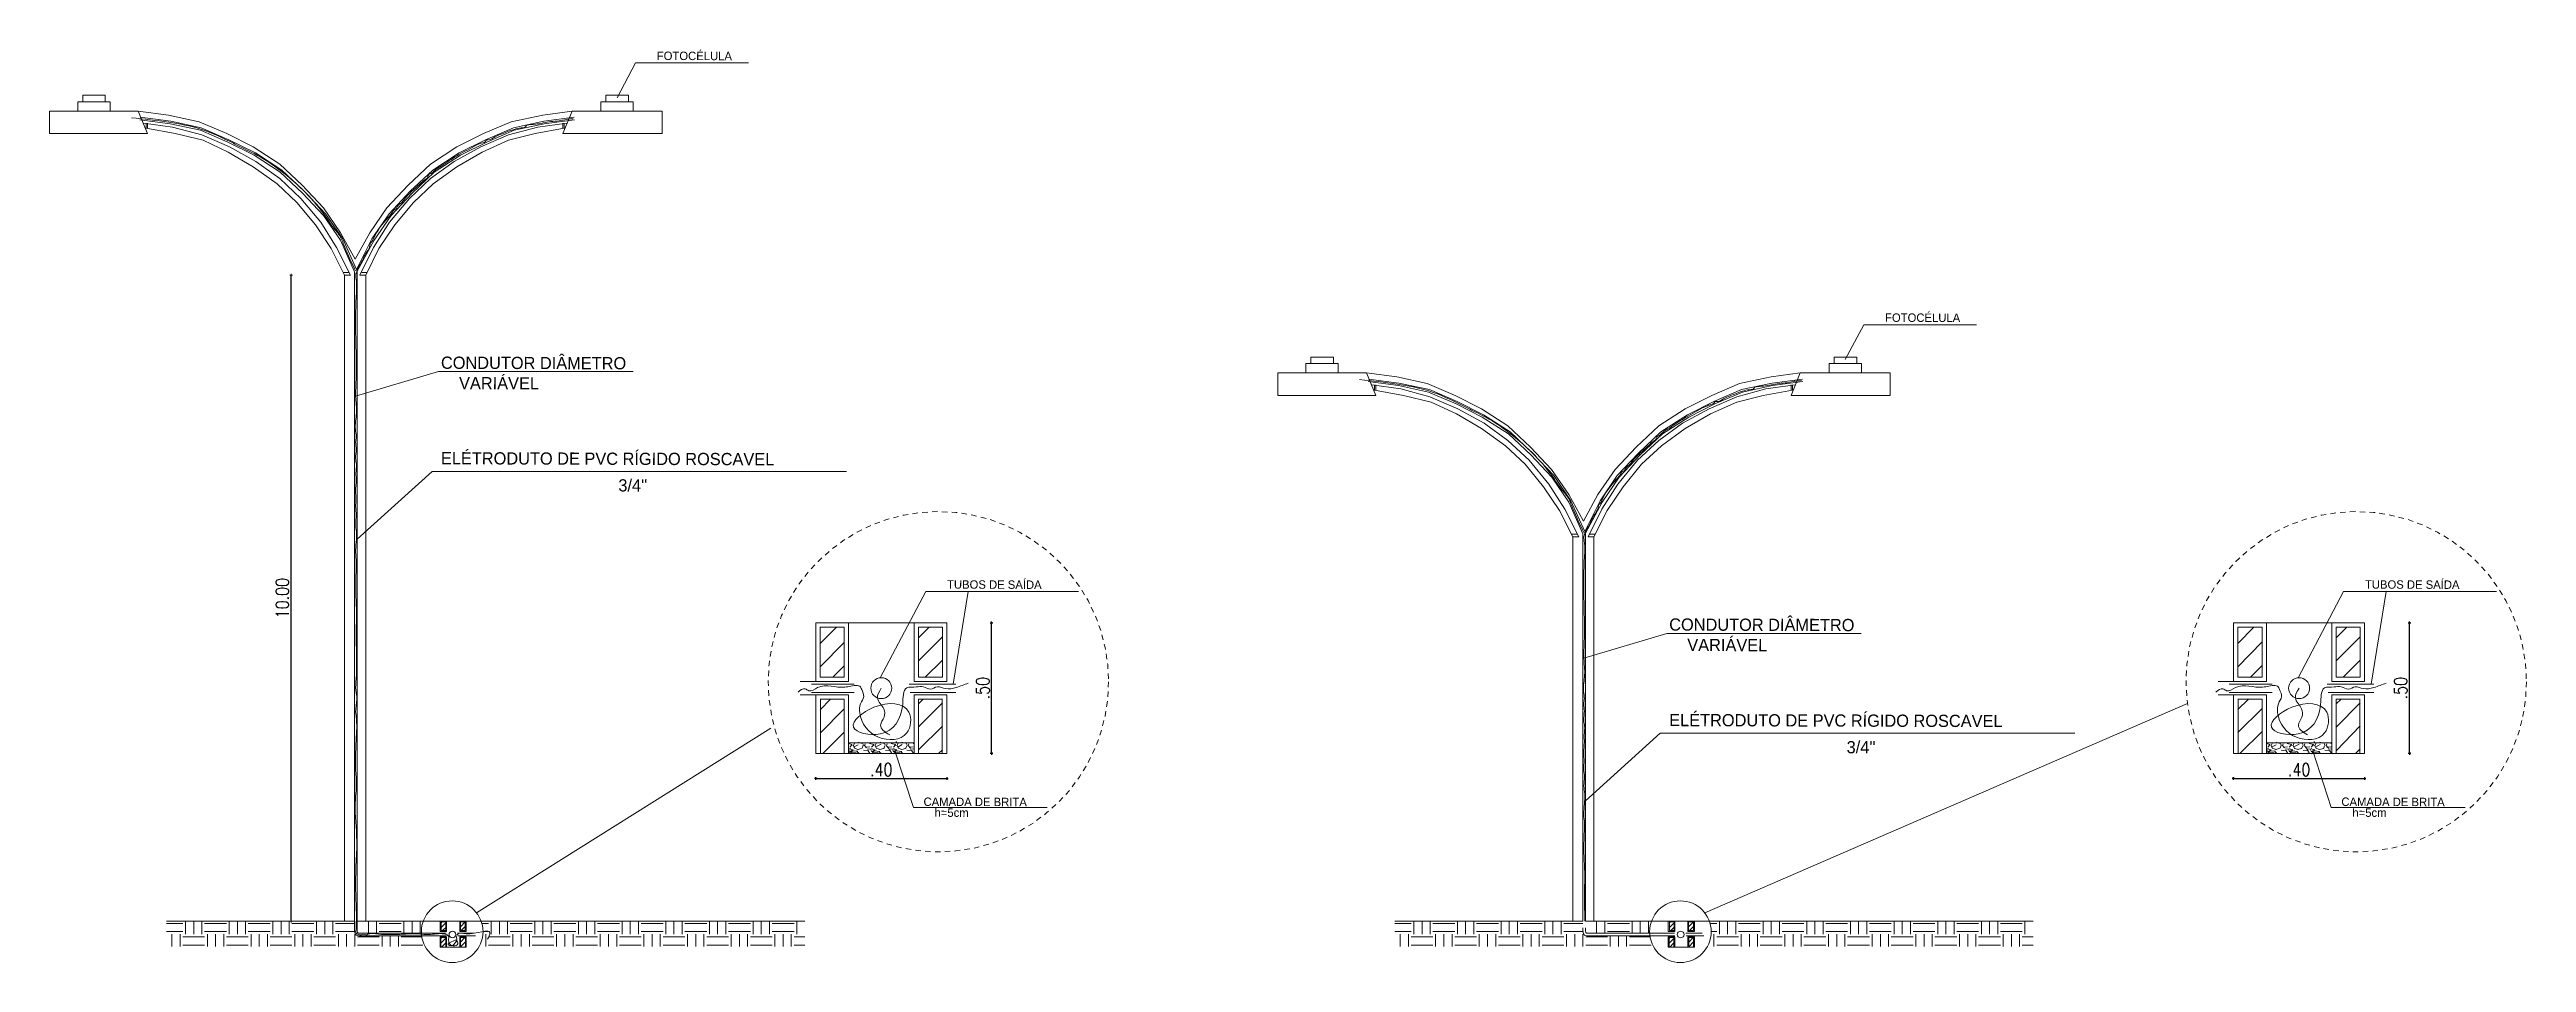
# Model space of a CAD drawing. Header units: millimetres. Extents: x 2181 to 2351, y -493 to -361.
# Drawn here: x 2294.5 to 2351.2, y -407.2 to -386.3 of the extents above; entities that cross this region are included whole.
import ezdxf

# ---------------------------------------------------------------- set-up
doc = ezdxf.new("R2010")
doc.units = ezdxf.units.MM
doc.header["$LTSCALE"] = 0.5
doc.header["$MEASUREMENT"] = 0
doc.header["$PDMODE"] = 34
doc.linetypes.add('HIDDEN', pattern=[0.375, 0.25, -0.125])
doc.layers.get('0').update_dxf_attribs({"linetype": 'CONTINUOUS'})
doc.layers.get('DEFPOINTS').update_dxf_attribs({"linetype": 'CONTINUOUS'})
for name, color, linetype in [('Folha', 7, 'CONTINUOUS'), ('hachuras_sólidas', 254, 'CONTINUOUS'), ('portas_textos', 3, 'CONTINUOUS'), ('TEXTO1', 6, 'CONTINUOUS')]:
    doc.layers.add(name, color=color, linetype=linetype)
doc.layers.add('P', color=250, linetype='CONTINUOUS', lineweight=0)
doc.styles.add('SIMPLEX', font='SIMPLEX', dxfattribs={"width": 0.8})
doc.dimstyles.new('Copy of COTA 50', dxfattribs={"dimtxt": 0.3, "dimasz": 0.02, "dimexe": 0.18, "dimexo": 0.063, "dimgap": 0.05, "dimtad": 1, "dimzin": 4, "dimdsep": 46, "dimtxsty": 'SIMPLEX', "dimblk": 'DIM', "dimcen": 0.09, "dimse1": 1, "dimse2": 1, "dimclrd": 250, "dimclre": 8, "dimclrt": 2, "dimaunit": 1, "dimadec": 4, "dimazin": 0, "dimtfac": 1, "dimtix": 1, "dimtmove": 2, "dimatfit": 3, "dimfxl": 1, "dimtolj": 1, "dimtzin": 0, "dimarcsym": 0})
pattern_1 = [(0, (-581686.9783, -9543558.52475), (0.5, 0.5), [0.5, -0.5]), (0, (-581686.9783, -9543558.33725), (0.5, 0.5), [0.5, -0.5]), (0, (-581686.9783, -9543558.14975), (0.5, 0.5), [0.5, -0.5]), (90, (-581686.9158, -9543558.08725), (-0.5, 0.5), [0.5, -0.5]), (90, (-581686.7283, -9543558.08725), (-0.5, 0.5), [0.5, -0.5]), (90, (-581686.5408, -9543558.08725), (-0.5, 0.5), [0.5, -0.5])]
pattern_2 = [(45, (-581686.978276, -9543558.52475), (-0.053033008589, 0.053033008589), [])]
pattern_3 = [(45, (-2918378.84804, -47728235.3641), (-0.265232144307, 0.265232144307), [])]
pattern_4 = [(45, (-2918419.9292, -47728258.48578), (-0.265232144307, 0.265232144307), [])]
pattern_5 = [(45, (-581686.97347, -9543558.16475), (-0.053033008589, 0.053033008589), [])]
pattern_6 = [(0, (-581658.8434, -9543558.52475), (0.5, 0.5), [0.5, -0.5]), (0, (-581658.8434, -9543558.33725), (0.5, 0.5), [0.5, -0.5]), (0, (-581658.8434, -9543558.14975), (0.5, 0.5), [0.5, -0.5]), (90, (-581658.7809, -9543558.08725), (-0.5, 0.5), [0.5, -0.5]), (90, (-581658.5934, -9543558.08725), (-0.5, 0.5), [0.5, -0.5]), (90, (-581658.4059, -9543558.08725), (-0.5, 0.5), [0.5, -0.5])]
pattern_7 = [(45, (-581658.84342, -9543558.52475), (-0.053033008589, 0.053033008589), [])]
pattern_8 = [(45, (-2918346.36988, -47728235.3641), (-0.265232144307, 0.265232144307), [])]
pattern_9 = [(45, (-2918387.45102, -47728258.48578), (-0.265232144307, 0.265232144307), [])]
pattern_10 = [(45, (-581658.83861, -9543558.16475), (-0.053033008589, 0.053033008589), [])]

msp = doc.modelspace()

# ---------------------------------------------------------------- texts
at = {"layer": 'TEXTO1', "linetype": 'ByBlock', "attachment_point": 1, "rotation": 359.8254}
for s, insert, char_height in [('FOTOCÉLULA', (2308.379, -386.358), 0.1931), ('FOTOCÉLULA', (2336.514, -392.358), 0.1931), ('CONDUTOR DIÂMETRO\\P    VARIÁVEL', (2303.435, -393.348), 0.28), ('ELÉTRODUTO DE PVC RÍGIDO ROSCAVEL', (2303.435, -395.537), 0.28), ("3/4''", (2307.499, -396.159), 0.28), ('TUBOS DE SAÍDA', (2315.028, -398.473), 0.19305), ('TUBOS DE SAÍDA', (2347.507, -398.473), 0.19305), ('CONDUTOR DIÂMETRO\\P    VARIÁVEL', (2331.57, -399.348), 0.28), ('ELÉTRODUTO DE PVC RÍGIDO ROSCAVEL', (2331.57, -401.537), 0.28), ("3/4''", (2335.634, -402.159), 0.28), ('CAMADA DE BRITA', (2314.489, -403.453), 0.19305), ('h=5cm', (2314.741, -403.702), 0.1931), ('CAMADA DE BRITA', (2346.967, -403.453), 0.19305), ('h=5cm', (2347.219, -403.702), 0.1931)]:
    msp.add_mtext(s, dxfattribs=dict(at, insert=insert, char_height=char_height))

# ---------------------------------------------------------------- blocks, each defined once
blk = doc.blocks.new('DIM')
at = {"color": 1}
for p, q in [((-1.5, 0), (1.5, 0)), ((0, 1.5), (0, -1.5))]:
    blk.add_line(p, q, dxfattribs=at)
blk.add_circle((0, 0), 0.4, dxfattribs=at)
blk = doc.blocks.new('*D112')
at = {"layer": 'DEFPOINTS', "color": 0, "linetype": 'Continuous', "transparency": 16777216}
for p in [(2312.02, -402.447), (2315.021, -402.447), (2315.021, -403.015)]:
    blk.add_point(p, dxfattribs=at)
at = {"layer": 'Folha', "color": 250, "linetype": 'Continuous', "lineweight": -2, "transparency": 16777216}
blk.add_line((2312.04, -403.015), (2315.001, -403.015), dxfattribs=at)
at = {"layer": 'Folha', "color": 250, "linetype": 'Continuous', "lineweight": -2, "transparency": 16777216, "xscale": 0.02, "yscale": 0.02, "zscale": 0.02, "rotation": 180}
blk.add_blockref('DIM', (2312.02, -403.015), dxfattribs=at)
at = {"layer": 'Folha', "color": 250, "linetype": 'Continuous', "lineweight": -2, "transparency": 16777216, "xscale": 0.02, "yscale": 0.02, "zscale": 0.02}
blk.add_blockref('DIM', (2315.021, -403.015), dxfattribs=at)
at = {"layer": 'Folha', "color": 2, "linetype": 'Continuous', "lineweight": 0, "transparency": 16777216, "insert": (2313.521, -402.815), "char_height": 0.3, "attachment_point": 5, "style": 'SIMPLEX'}
blk.add_mtext('\\A1;.40', dxfattribs=at)
blk = doc.blocks.new('*D113')
at = {"layer": 'DEFPOINTS', "color": 0, "linetype": 'Continuous', "transparency": 16777216}
for p in [(2315.021, -399.446), (2316.047, -399.446), (2315.021, -402.447)]:
    blk.add_point(p, dxfattribs=at)
at = {"layer": 'Folha', "color": 250, "linetype": 'Continuous', "lineweight": -2, "transparency": 16777216}
blk.add_line((2316.047, -402.427), (2316.047, -399.466), dxfattribs=at)
at = {"layer": 'Folha', "color": 250, "linetype": 'Continuous', "lineweight": -2, "transparency": 16777216, "xscale": 0.02, "yscale": 0.02, "zscale": 0.02}
for p, rotation in [((2316.047, -399.446), 90), ((2316.047, -402.447), 270)]:
    blk.add_blockref('DIM', p, dxfattribs=dict(at, rotation=rotation))
at = {"layer": 'Folha', "color": 2, "linetype": 'Continuous', "lineweight": 0, "transparency": 16777216, "insert": (2315.847, -400.947), "char_height": 0.3, "attachment_point": 5, "rotation": 90, "style": 'SIMPLEX'}
blk.add_mtext('\\A1;.50', dxfattribs=at)
blk = doc.blocks.new('*D114')
at = {"layer": 'DEFPOINTS', "color": 0, "linetype": 'Continuous', "transparency": 16777216}
for p in [(2300.001, -391.481), (2301.226, -391.481), (2301.226, -406.284)]:
    blk.add_point(p, dxfattribs=at)
at = {"layer": 'P', "color": 250, "linetype": 'Continuous', "lineweight": -2, "transparency": 16777216}
blk.add_line((2300.001, -406.264), (2300.001, -391.501), dxfattribs=at)
at = {"layer": 'P', "color": 250, "linetype": 'Continuous', "lineweight": -2, "transparency": 16777216, "xscale": 0.02, "yscale": 0.02, "zscale": 0.02}
for p, rotation in [((2300.001, -391.481), 90), ((2300.001, -406.284), 270)]:
    blk.add_blockref('DIM', p, dxfattribs=dict(at, rotation=rotation))
at = {"layer": 'P', "color": 2, "linetype": 'Continuous', "lineweight": 0, "transparency": 16777216, "insert": (2299.801, -398.883), "char_height": 0.3, "attachment_point": 5, "rotation": 90, "style": 'SIMPLEX'}
blk.add_mtext('\\A1;10.00', dxfattribs=at)
blk = doc.blocks.new('*D115')
at = {"layer": 'DEFPOINTS', "color": 0, "linetype": 'Continuous', "transparency": 16777216}
for p in [(2344.498, -402.447), (2347.499, -402.447), (2347.499, -403.015)]:
    blk.add_point(p, dxfattribs=at)
at = {"layer": 'Folha', "color": 250, "linetype": 'Continuous', "lineweight": -2, "transparency": 16777216}
blk.add_line((2344.518, -403.015), (2347.479, -403.015), dxfattribs=at)
at = {"layer": 'Folha', "color": 250, "linetype": 'Continuous', "lineweight": -2, "transparency": 16777216, "xscale": 0.02, "yscale": 0.02, "zscale": 0.02, "rotation": 180}
blk.add_blockref('DIM', (2344.498, -403.015), dxfattribs=at)
at = {"layer": 'Folha', "color": 250, "linetype": 'Continuous', "lineweight": -2, "transparency": 16777216, "xscale": 0.02, "yscale": 0.02, "zscale": 0.02}
blk.add_blockref('DIM', (2347.499, -403.015), dxfattribs=at)
at = {"layer": 'Folha', "color": 2, "linetype": 'Continuous', "lineweight": 0, "transparency": 16777216, "insert": (2345.999, -402.815), "char_height": 0.3, "attachment_point": 5, "style": 'SIMPLEX'}
blk.add_mtext('\\A1;.40', dxfattribs=at)
blk = doc.blocks.new('*D116')
at = {"layer": 'DEFPOINTS', "color": 0, "linetype": 'Continuous', "transparency": 16777216}
for p in [(2347.499, -399.446), (2348.525, -399.446), (2347.499, -402.447)]:
    blk.add_point(p, dxfattribs=at)
at = {"layer": 'Folha', "color": 250, "linetype": 'Continuous', "lineweight": -2, "transparency": 16777216}
blk.add_line((2348.525, -402.427), (2348.525, -399.466), dxfattribs=at)
at = {"layer": 'Folha', "color": 250, "linetype": 'Continuous', "lineweight": -2, "transparency": 16777216, "xscale": 0.02, "yscale": 0.02, "zscale": 0.02}
for p, rotation in [((2348.525, -399.446), 90), ((2348.525, -402.447), 270)]:
    blk.add_blockref('DIM', p, dxfattribs=dict(at, rotation=rotation))
at = {"layer": 'Folha', "color": 2, "linetype": 'Continuous', "lineweight": 0, "transparency": 16777216, "insert": (2348.325, -400.947), "char_height": 0.3, "attachment_point": 5, "rotation": 90, "style": 'SIMPLEX'}
blk.add_mtext('\\A1;.50', dxfattribs=at)

# ---------------------------------------------------------------- dimensions: what is measured, and where the dimension line sits
at = {"layer": 'Folha', "color": 1, "linetype": 'Continuous', "lineweight": 0}
for base, p1, p2, picture, middle in [((2316.047, -399.446), (2315.021, -402.447), (2315.021, -399.446), '*D113', (2315.847, -400.947)), ((2348.525, -399.446), (2347.499, -402.447), (2347.499, -399.446), '*D116', (2348.325, -400.947))]:
    dim = msp.add_linear_dim(base=base, p1=p1, p2=p2, angle=90, text='.50', dimstyle='Copy of COTA 50', dxfattribs=at)
    dim.commit()
    dim.dimension.update_dxf_attribs({"geometry": picture, "text_midpoint": middle})
for base, p1, p2, picture, middle in [((2315.021, -403.015), (2312.02, -402.447), (2315.021, -402.447), '*D112', (2313.521, -402.815)), ((2347.499, -403.015), (2344.498, -402.447), (2347.499, -402.447), '*D115', (2345.999, -402.815))]:
    dim = msp.add_linear_dim(base=base, p1=p1, p2=p2, text='.40', dimstyle='Copy of COTA 50', dxfattribs=at)
    dim.commit()
    dim.dimension.update_dxf_attribs({"geometry": picture, "text_midpoint": middle})
at = {"layer": 'P', "color": 1, "linetype": 'Continuous', "lineweight": 0}
dim = msp.add_linear_dim(base=(2300.001, -391.481), p1=(2301.226, -406.284), p2=(2301.226, -391.481), angle=90, text='10.00', dimstyle='Copy of COTA 50', dxfattribs=at)
dim.commit()
dim.dimension.update_dxf_attribs({"geometry": '*D114', "text_midpoint": (2299.801, -398.883)})

# ---------------------------------------------------------------- hatches: boundary and pattern name
at = {"layer": 'hachuras_sólidas', "linetype": 'Continuous', "lineweight": 0}
h = msp.add_hatch(dxfattribs=at)
h.set_pattern_fill('ANSI31', color=256, scale=3.000759)
h.set_pattern_definition(pattern_4)
h.paths.add_polyline_path([(2312.67, -399.546), (2312.12, -399.546), (2312.12, -400.697), (2312.67, -400.697)])
h = msp.add_hatch(dxfattribs=at)
h.set_pattern_fill('ANSI31', color=256, scale=3.000759)
h.set_pattern_definition(pattern_4)
h.paths.add_polyline_path([(2314.371, -399.546), (2314.921, -399.546), (2314.921, -400.697), (2314.371, -400.697)])
h = msp.add_hatch(dxfattribs=at)
h.set_pattern_fill('ANSI31', color=256, scale=3.000759)
h.set_pattern_definition(pattern_9)
h.paths.add_polyline_path([(2345.149, -399.546), (2344.598, -399.546), (2344.598, -400.697), (2345.149, -400.697)])
h = msp.add_hatch(dxfattribs=at)
h.set_pattern_fill('ANSI31', color=256, scale=3.000759)
h.set_pattern_definition(pattern_9)
h.paths.add_polyline_path([(2346.849, -399.546), (2347.399, -399.546), (2347.399, -400.697), (2346.849, -400.697)])
h = msp.add_hatch(dxfattribs=at)
h.set_pattern_fill('ANSI31', color=256, scale=3.000759)
h.set_pattern_definition(pattern_3)
h.paths.add_polyline_path([(2312.67, -401.197), (2312.12, -401.197), (2312.12, -402.447), (2312.67, -402.447)])
h = msp.add_hatch(dxfattribs=at)
h.set_pattern_fill('ANSI31', color=256, scale=3.000759)
h.set_pattern_definition(pattern_3)
h.paths.add_polyline_path([(2314.371, -401.197), (2314.921, -401.197), (2314.921, -402.447), (2314.371, -402.447)])
h = msp.add_hatch(dxfattribs=at)
h.set_pattern_fill('ANSI31', color=256, scale=3.000759)
h.set_pattern_definition(pattern_8)
h.paths.add_polyline_path([(2345.149, -401.197), (2344.598, -401.197), (2344.598, -402.447), (2345.149, -402.447)])
h = msp.add_hatch(dxfattribs=at)
h.set_pattern_fill('ANSI31', color=256, scale=3.000759)
h.set_pattern_definition(pattern_8)
h.paths.add_polyline_path([(2346.849, -401.197), (2347.399, -401.197), (2347.399, -402.447), (2346.849, -402.447)])
h = msp.add_hatch(dxfattribs=at)
h.set_pattern_fill('ANSI31', color=256, scale=0.6)
h.set_pattern_definition(pattern_2)
h.paths.add_polyline_path([(2303.544, -406.884), (2303.544, -406.664), (2303.434, -406.664), (2303.434, -406.884)])
h = msp.add_hatch(dxfattribs=at)
h.set_pattern_fill('ANSI31', color=256, scale=0.6)
h.set_pattern_definition(pattern_5)
h.paths.add_polyline_path([(2303.548, -406.504), (2303.548, -406.304), (2303.438, -406.304), (2303.438, -406.504)])
h = msp.add_hatch(dxfattribs=at)
h.set_pattern_fill('ANSI31', color=256, scale=0.6)
h.set_pattern_definition(pattern_5)
h.paths.add_polyline_path([(2303.879, -406.504), (2303.879, -406.304), (2303.989, -406.304), (2303.989, -406.504)])
h = msp.add_hatch(dxfattribs=at)
h.set_pattern_fill('ANSI31', color=256, scale=0.6)
h.set_pattern_definition(pattern_2)
h.paths.add_polyline_path([(2303.884, -406.884), (2303.884, -406.664), (2303.994, -406.664), (2303.994, -406.884)])
h = msp.add_hatch(dxfattribs=at)
h.set_pattern_fill('ANSI31', color=256, scale=0.6)
h.set_pattern_definition(pattern_7)
h.paths.add_polyline_path([(2331.678, -406.884), (2331.678, -406.664), (2331.568, -406.664), (2331.568, -406.884)])
h = msp.add_hatch(dxfattribs=at)
h.set_pattern_fill('ANSI31', color=256, scale=0.6)
h.set_pattern_definition(pattern_10)
h.paths.add_polyline_path([(2331.683, -406.504), (2331.683, -406.304), (2331.573, -406.304), (2331.573, -406.504)])
h = msp.add_hatch(dxfattribs=at)
h.set_pattern_fill('ANSI31', color=256, scale=0.6)
h.set_pattern_definition(pattern_10)
h.paths.add_polyline_path([(2332.014, -406.504), (2332.014, -406.304), (2332.124, -406.304), (2332.124, -406.504)])
h = msp.add_hatch(dxfattribs=at)
h.set_pattern_fill('ANSI31', color=256, scale=0.6)
h.set_pattern_definition(pattern_7)
h.paths.add_polyline_path([(2332.018, -406.884), (2332.018, -406.664), (2332.128, -406.664), (2332.128, -406.884)])
at = {"layer": 'portas_textos', "linetype": 'Continuous', "lineweight": 0}
h = msp.add_hatch(dxfattribs=at)
h.set_pattern_fill('GRAVEL', color=30, scale=0.500127)
h.set_pattern_definition([(228.012787504, (-2918419.5691, -47728257.985653), (-4.001012220335608, -4.501138747877526), [0.0672850225094, -6.6612292550084]), (184.969740728, (-2918419.614112, -47728258.035666), (6.001518330503353, 0.500126527541965), [0.1154632111606, -11.430854284594]), (132.510447078, (-2918419.72914, -47728258.04567), (5.00126527541953, -5.50139180296135), [0.0814145971655, -8.06005542004]), (267.273689006, (-2918419.92419, -47728258.1707), (0.500126527541959, 10.00253055083895), [0.1051456008974, -10.4094125091527]), (292.833654178, (-2918419.929192, -47728258.275727), (-2.50063263770973, 6.001518330503379), [0.1031035842854, -10.2072689118587]), (357.273689006, (-2918419.889182, -47728258.37075), (-10.00253055083895, 0.50012652754196), [0.1051456008974, -10.4094125091527]), (37.6942404667, (-2918419.784155, -47728258.375752), (-6.501644858045312, -5.001265275419457), [0.139049678326, -13.7659069258874]), (72.2553283749, (-2918419.674127, -47728258.29073), (3.500885692793644, 11.00278360592284), [0.1312772119614, -12.99644873379]), (121.429565615, (-2918419.634117, -47728258.1657), (-4.001012220335586, 6.501644858045306), [0.105501690985, -10.444678965301]), (175.236358309, (-2918419.68913, -47728258.075676), (5.50139180296141, -0.500126527541966), [0.120446471881, -5.9018744108783]), (222.397437798, (-2918419.809161, -47728258.065674), (-6.001518330503347, -5.501391802961405), [0.15576340675, -15.420588773547]), (138.814074834, (-2918419.429065, -47728258.1757), (-3.500885692793646, 3.000759165251683), [0.053163950004, -5.2632539625833]), (171.46923439, (-2918419.469075, -47728258.140693), (6.501644858045312, -1.000253055083892), [0.1011440885505, -10.013288980704]), (225, (-2918419.5691, -47728258.1257), (-6e-17, -0.500126527542), [0.0707283936515, -0.636557324501]), (203.198590514, (-2918419.60411, -47728258.065674), (2.50063263770973, 1.00025305508388), [0.0380886360845, -3.7707615218985]), (291.801409486, (-2918419.63912, -47728258.08068), (-0.50012652754179, 1.5003795826259), [0.053865127396, -2.6393986478374]), (30.9637565321, (-2918419.61911, -47728258.13069), (1.50037958262587, 1.00025305508388), [0.0874866333364, -2.8287270900967]), (161.565051177, (-2918419.5441, -47728258.08568), (1.0002530550839, -0.50012652754194), [0.0632615045953, -1.518277440708]), (16.389540334, (-2918419.929192, -47728258.080678), (5.001265275419454, 1.500379582625863), [0.0886224206804, -8.77364222641]), (70.3461759419, (-2918419.84417, -47728258.05567), (-2.0005061101684, -5.501391802963116), [0.074349309711, -7.3605660310856]), (293.198590514, (-2918419.544094, -47728257.985653), (-1.00025305508388, 2.50063263770973), [0.0761767720426, -3.7326733859405]), (343.610459666, (-2918419.514087, -47728258.05567), (-5.001265275419454, 1.500379582625863), [0.0886224206804, -8.7736422264097]), (339.44395478, (-2918419.92919, -47728258.390756), (-2.500632637709754, 1.000253055083906), [0.0854616210264, -4.1876213034247]), (294.775140569, (-2918419.84917, -47728258.420764), (-2.500632637709738, 5.50139180296142), [0.0716071159604, -7.089115014383]), (66.8014094864, (-2918419.53909, -47728258.48578), (1.000253055083885, 2.50063263770972), [0.0761767720426, -3.7326733859405]), (17.3540246363, (-2918419.509085, -47728258.415762), (-6.5016448580453, -2.00050611016777), [0.0838367099384, -8.2998115852775]), (69.4439547804, (-2918419.784155, -47728258.48578), (-1.0002530550839, -2.50063263770971), [0.042730810513, -4.230352113938]), (101.309932474, (-2918419.5691, -47728258.48578), (-0.50012652754193, 2.0005061101678), [0.0255014516394, -2.5246534715624]), (165.963756532, (-2918419.5741, -47728258.46077), (1.50037958262582, -0.50012652754195), [0.1031035842854, -1.9589709149434]), (186.009005957, (-2918419.674127, -47728258.435767), (5.001265275419494, 0.500126527541939), [0.095549173087, -9.459354719479]), (303.690067526, (-2918419.61911, -47728258.1757), (-0.50012652754194, 1.0002530550839), [0.072129248055, -1.731102591217]), (353.157226587, (-2918419.579103, -47728258.235717), (8.502150968213108, -1.000253055083921), [0.125928858876, -12.4669353352397]), (60.9453959009, (-2918419.45407, -47728258.25072), (-2.000506110167776, -3.50088569279362), [0.0514910267696, -5.0976267244984]), (90, (-2918419.42907, -47728258.2057), (-0.500126527542, 0.500126527542), [0.0300075916525, -0.4701189358894]), (120.256437164, (-2918419.68413, -47728258.420764), (2.000506110167793, -3.500885692793634), [0.069479577712, -6.8785001938023]), (48.0127875042, (-2918419.71914, -47728258.36075), (4.001012220335577, 4.501138747877512), [0.134570045019, -6.593944232499]), (0, (-2918419.6291, -47728258.2607), (0.500126527542, 0.500126527542), [0.130032897161, -0.370093630381]), (325.304846469, (-2918419.499083, -47728258.260723), (5.00126527541954, -3.500885692793542), [0.079077005776, -7.8286177207417]), (254.054604099, (-2918419.434066, -47728258.305734), (-0.50012652754197, -2.00050611016779), [0.072819422663, -3.5681566563865]), (207.645975364, (-2918419.454071, -47728258.375752), (-9.50240402329697, -5.001265275419495), [0.1185624952517, -11.737706626009]), (175.42607874, (-2918419.559098, -47728258.430766), (-6.501644858045289, 0.500126527541948), [0.125431232981, -12.4176782656116])])
h.paths.add_polyline_path([(2314.271, -402.197), (2312.77, -402.197), (2312.77, -402.447), (2314.271, -402.447)])
h = msp.add_hatch(dxfattribs=at)
h.set_pattern_fill('GRAVEL', color=30, scale=0.500127)
h.set_pattern_definition([(228.012787504, (-2918387.090933, -47728257.985653), (-4.001012220335608, -4.501138747877526), [0.0672850225094, -6.6612292550084]), (184.969740728, (-2918387.135944, -47728258.035666), (6.001518330503353, 0.500126527541965), [0.1154632111606, -11.430854284594]), (132.510447078, (-2918387.250973, -47728258.04567), (5.00126527541953, -5.50139180296135), [0.0814145971655, -8.06005542004]), (267.273689006, (-2918387.446023, -47728258.1707), (0.500126527541959, 10.00253055083895), [0.1051456008974, -10.4094125091527]), (292.833654178, (-2918387.451024, -47728258.275727), (-2.50063263770973, 6.001518330503379), [0.1031035842854, -10.2072689118587]), (357.273689006, (-2918387.411014, -47728258.37075), (-10.00253055083895, 0.50012652754196), [0.1051456008974, -10.4094125091527]), (37.6942404667, (-2918387.305987, -47728258.375752), (-6.501644858045312, -5.001265275419457), [0.139049678326, -13.7659069258874]), (72.2553283749, (-2918387.19596, -47728258.29073), (3.500885692793644, 11.00278360592284), [0.1312772119614, -12.99644873379]), (121.429565615, (-2918387.15595, -47728258.1657), (-4.001012220335586, 6.501644858045306), [0.105501690985, -10.444678965301]), (175.236358309, (-2918387.210963, -47728258.075676), (5.50139180296141, -0.500126527541966), [0.120446471881, -5.9018744108783]), (222.397437798, (-2918387.330993, -47728258.065674), (-6.001518330503347, -5.501391802961405), [0.15576340675, -15.420588773547]), (138.814074834, (-2918386.950897, -47728258.1757), (-3.500885692793646, 3.000759165251683), [0.053163950004, -5.2632539625833]), (171.46923439, (-2918386.990907, -47728258.140693), (6.501644858045312, -1.000253055083892), [0.1011440885505, -10.013288980704]), (225, (-2918387.09093, -47728258.1257), (-6e-17, -0.500126527542), [0.0707283936515, -0.636557324501]), (203.198590514, (-2918387.12594, -47728258.065674), (2.50063263770973, 1.00025305508388), [0.0380886360845, -3.7707615218985]), (291.801409486, (-2918387.16095, -47728258.08068), (-0.50012652754179, 1.5003795826259), [0.053865127396, -2.6393986478374]), (30.9637565321, (-2918387.140945, -47728258.13069), (1.50037958262587, 1.00025305508388), [0.0874866333364, -2.8287270900967]), (161.565051177, (-2918387.06593, -47728258.08568), (1.0002530550839, -0.50012652754194), [0.0632615045953, -1.518277440708]), (16.389540334, (-2918387.451024, -47728258.080678), (5.001265275419454, 1.500379582625863), [0.0886224206804, -8.77364222641]), (70.3461759419, (-2918387.366002, -47728258.05567), (-2.0005061101684, -5.501391802963116), [0.074349309711, -7.3605660310856]), (293.198590514, (-2918387.065926, -47728257.985653), (-1.00025305508388, 2.50063263770973), [0.0761767720426, -3.7326733859405]), (343.610459666, (-2918387.03592, -47728258.05567), (-5.001265275419454, 1.500379582625863), [0.0886224206804, -8.7736422264097]), (339.44395478, (-2918387.451024, -47728258.390756), (-2.500632637709754, 1.000253055083906), [0.0854616210264, -4.1876213034247]), (294.775140569, (-2918387.371004, -47728258.420764), (-2.500632637709738, 5.50139180296142), [0.0716071159604, -7.089115014383]), (66.8014094864, (-2918387.060925, -47728258.48578), (1.000253055083885, 2.50063263770972), [0.0761767720426, -3.7326733859405]), (17.3540246363, (-2918387.030918, -47728258.415762), (-6.5016448580453, -2.00050611016777), [0.0838367099384, -8.2998115852775]), (69.4439547804, (-2918387.30599, -47728258.48578), (-1.0002530550839, -2.50063263770971), [0.042730810513, -4.230352113938]), (101.309932474, (-2918387.09093, -47728258.48578), (-0.50012652754193, 2.0005061101678), [0.0255014516394, -2.5246534715624]), (165.963756532, (-2918387.09593, -47728258.46077), (1.50037958262582, -0.50012652754195), [0.1031035842854, -1.9589709149434]), (186.009005957, (-2918387.19596, -47728258.435767), (5.001265275419494, 0.500126527541939), [0.095549173087, -9.459354719479]), (303.690067526, (-2918387.14095, -47728258.1757), (-0.50012652754194, 1.0002530550839), [0.072129248055, -1.731102591217]), (353.157226587, (-2918387.100935, -47728258.235717), (8.502150968213108, -1.000253055083921), [0.125928858876, -12.4669353352397]), (60.9453959009, (-2918386.975904, -47728258.25072), (-2.000506110167776, -3.50088569279362), [0.0514910267696, -5.0976267244984]), (90, (-2918386.9509, -47728258.2057), (-0.500126527542, 0.500126527542), [0.0300075916525, -0.4701189358894]), (120.256437164, (-2918387.205962, -47728258.420764), (2.000506110167793, -3.500885692793634), [0.069479577712, -6.8785001938023]), (48.0127875042, (-2918387.24097, -47728258.36075), (4.001012220335577, 4.501138747877512), [0.134570045019, -6.593944232499]), (0, (-2918387.15095, -47728258.2607), (0.500126527542, 0.500126527542), [0.130032897161, -0.370093630381]), (325.304846469, (-2918387.020915, -47728258.260723), (5.00126527541954, -3.500885692793542), [0.079077005776, -7.8286177207417]), (254.054604099, (-2918386.9559, -47728258.305734), (-0.50012652754197, -2.00050611016779), [0.072819422663, -3.5681566563865]), (207.645975364, (-2918386.975904, -47728258.375752), (-9.50240402329697, -5.001265275419495), [0.1185624952517, -11.737706626009]), (175.42607874, (-2918387.08093, -47728258.430766), (-6.501644858045289, 0.500126527541948), [0.125431232981, -12.4176782656116])])
h.paths.add_polyline_path([(2346.749, -402.197), (2345.249, -402.197), (2345.249, -402.447), (2346.749, -402.447)])
h = msp.add_hatch(dxfattribs=at)
h.set_pattern_fill('EARTH', color=30, scale=2)
h.set_pattern_definition(pattern_1)
h.paths.add_polyline_path([(2301.331, -406.284), (2297.147, -406.284), (2297.147, -406.867), (2301.331, -406.867)])
h = msp.add_hatch(dxfattribs=at)
h.set_pattern_fill('EARTH', color=30, scale=2)
h.set_pattern_definition(pattern_1)
edge = h.paths.add_edge_path()
edge.add_line((2302.992, -406.62), (2301.623, -406.62))
edge.add_spline(control_points=[(2301.623, -406.62), (2301.573, -406.623), (2301.457, -406.63), (2301.457, -406.508), (2301.457, -406.439)], knot_values=[0, 0, 0, 0, 0.130088, 0.299909, 0.299909, 0.299909, 0.299909], degree=3, periodic=0)
edge.add_line((2301.457, -406.439), (2301.457, -406.284))
edge.add_line((2301.457, -406.284), (2301.331, -406.284))
edge.add_line((2301.331, -406.284), (2301.331, -406.867))
edge.add_line((2301.331, -406.867), (2303.073, -406.867))
edge.add_arc((2303.692, -406.528), 0.706, 187.5362, 208.7334, ccw=False)
h = msp.add_hatch(dxfattribs=at)
h.set_pattern_fill('EARTH', color=30, scale=2)
h.set_pattern_definition(pattern_1)
h.paths.add_polyline_path([(2303.029, -406.284), (2301.711, -406.284), (2301.711, -406.56), (2302.987, -406.56, -0.011581), (2302.986, -406.528, -0.088143)])
h.paths.add_polyline_path([(2302.992, -406.62), (2301.711, -406.62), (2301.711, -406.867), (2303.073, -406.867, -0.092754)])
h = msp.add_hatch(dxfattribs=at)
h.set_pattern_fill('EARTH', color=30, scale=2)
h.set_pattern_definition(pattern_1)
edge = h.paths.add_edge_path()
edge.add_line((2311.771, -406.284), (2304.355, -406.284))
edge.add_arc((2303.692, -406.528), 0.706, 0.2665, 20.1488, ccw=False)
edge.add_spline(control_points=[(2304.398, -406.524), (2304.445, -406.516), (2304.485, -406.511), (2304.513, -406.515)], knot_values=[25.342622, 25.342622, 25.342622, 25.342622, 25.465211, 25.465211, 25.465211, 25.465211], degree=3, periodic=0)
edge.add_spline(control_points=[(2304.522, -406.517), (2304.519, -406.516), (2304.517, -406.516), (2304.514, -406.515)], knot_values=[25.466289, 25.466289, 25.466289, 25.466289, 25.478536, 25.478536, 25.478536, 25.478536], degree=3, periodic=0)
edge.add_spline(control_points=[(2304.536, -406.521), (2304.535, -406.521), (2304.533, -406.52), (2304.531, -406.519)], knot_values=[25.49438, 25.49438, 25.49438, 25.49438, 25.503849, 25.503849, 25.503849, 25.503849], degree=3, periodic=0)
edge.add_spline(control_points=[(2304.547, -406.529), (2304.546, -406.528), (2304.545, -406.526), (2304.543, -406.525)], knot_values=[25.518796, 25.518796, 25.518796, 25.518796, 25.528945, 25.528945, 25.528945, 25.528945], degree=3, periodic=0)
edge.add_spline(control_points=[(2304.554, -406.539), (2304.554, -406.537), (2304.553, -406.535), (2304.552, -406.534)], knot_values=[25.542422, 25.542422, 25.542422, 25.542422, 25.554414, 25.554414, 25.554414, 25.554414], degree=3, periodic=0)
edge.add_spline(control_points=[(2304.558, -406.552), (2304.558, -406.55), (2304.557, -406.549), (2304.557, -406.547)], knot_values=[25.570927, 25.570927, 25.570927, 25.570927, 25.579019, 25.579019, 25.579019, 25.579019], degree=3, periodic=0)
edge.add_spline(control_points=[(2304.556, -406.572), (2304.557, -406.568), (2304.558, -406.564), (2304.558, -406.561)], knot_values=[25.592873, 25.592873, 25.592873, 25.592873, 25.608343, 25.608343, 25.608343, 25.608343], degree=3, periodic=0)
edge.add_spline(control_points=[(2304.555, -406.578), (2304.556, -406.576), (2304.556, -406.574), (2304.556, -406.572)], knot_values=[25.608343, 25.608343, 25.608343, 25.608343, 25.61653, 25.61653, 25.61653, 25.61653], degree=3, periodic=0)
edge.add_spline(control_points=[(2304.528, -406.647), (2304.539, -406.625), (2304.548, -406.604), (2304.553, -406.587)], knot_values=[25.627053, 25.627053, 25.627053, 25.627053, 25.691657, 25.691657, 25.691657, 25.691657], degree=3, periodic=0)
edge.add_spline(control_points=[(2304.553, -406.587), (2304.554, -406.584), (2304.554, -406.581), (2304.555, -406.578)], knot_values=[25.61653, 25.61653, 25.61653, 25.61653, 25.627053, 25.627053, 25.627053, 25.627053], degree=3, periodic=0)
edge.add_spline(control_points=[(2304.555, -406.578), (2304.556, -406.576), (2304.556, -406.574), (2304.556, -406.572)], knot_values=[25.608343, 25.608343, 25.608343, 25.608343, 25.61653, 25.61653, 25.61653, 25.61653], degree=3, periodic=0)
edge.add_spline(control_points=[(2304.556, -406.572), (2304.557, -406.568), (2304.558, -406.564), (2304.558, -406.561)], knot_values=[25.592873, 25.592873, 25.592873, 25.592873, 25.608343, 25.608343, 25.608343, 25.608343], degree=3, periodic=0)
edge.add_spline(control_points=[(2304.558, -406.561), (2304.558, -406.56), (2304.558, -406.56), (2304.558, -406.56)], knot_values=[25.591487, 25.591487, 25.591487, 25.591487, 25.592873, 25.592873, 25.592873, 25.592873], degree=3, periodic=0)
edge.add_spline(control_points=[(2304.558, -406.56), (2304.558, -406.56), (2304.558, -406.557), (2304.558, -406.554), (2304.558, -406.552)], knot_values=[25.579019, 25.579019, 25.579019, 25.579019, 25.580314, 25.591487, 25.591487, 25.591487, 25.591487], degree=3, periodic=0)
edge.add_spline(control_points=[(2304.558, -406.552), (2304.558, -406.55), (2304.557, -406.549), (2304.557, -406.547)], knot_values=[25.570927, 25.570927, 25.570927, 25.570927, 25.579019, 25.579019, 25.579019, 25.579019], degree=3, periodic=0)
edge.add_spline(control_points=[(2304.557, -406.547), (2304.557, -406.547), (2304.557, -406.546), (2304.557, -406.545)], knot_values=[25.566446, 25.566446, 25.566446, 25.566446, 25.570927, 25.570927, 25.570927, 25.570927], degree=3, periodic=0)
edge.add_spline(control_points=[(2304.557, -406.545), (2304.556, -406.543), (2304.555, -406.541), (2304.555, -406.54)], knot_values=[25.55558, 25.55558, 25.55558, 25.55558, 25.566446, 25.566446, 25.566446, 25.566446], degree=3, periodic=0)
edge.add_spline(control_points=[(2304.555, -406.54), (2304.555, -406.539), (2304.555, -406.539), (2304.554, -406.539)], knot_values=[25.554414, 25.554414, 25.554414, 25.554414, 25.55558, 25.55558, 25.55558, 25.55558], degree=3, periodic=0)
edge.add_spline(control_points=[(2304.554, -406.539), (2304.554, -406.537), (2304.553, -406.535), (2304.552, -406.534)], knot_values=[25.542422, 25.542422, 25.542422, 25.542422, 25.554414, 25.554414, 25.554414, 25.554414], degree=3, periodic=0)
edge.add_spline(control_points=[(2304.552, -406.534), (2304.551, -406.534), (2304.551, -406.534), (2304.551, -406.533)], knot_values=[25.541475, 25.541475, 25.541475, 25.541475, 25.542422, 25.542422, 25.542422, 25.542422], degree=3, periodic=0)
edge.add_spline(control_points=[(2304.551, -406.533), (2304.55, -406.532), (2304.549, -406.531), (2304.548, -406.529)], knot_values=[25.530487, 25.530487, 25.530487, 25.530487, 25.541475, 25.541475, 25.541475, 25.541475], degree=3, periodic=0)
edge.add_spline(control_points=[(2304.548, -406.529), (2304.548, -406.529), (2304.547, -406.529), (2304.547, -406.529)], knot_values=[25.528945, 25.528945, 25.528945, 25.528945, 25.530487, 25.530487, 25.530487, 25.530487], degree=3, periodic=0)
edge.add_spline(control_points=[(2304.547, -406.529), (2304.546, -406.528), (2304.545, -406.526), (2304.543, -406.525)], knot_values=[25.518796, 25.518796, 25.518796, 25.518796, 25.528945, 25.528945, 25.528945, 25.528945], degree=3, periodic=0)
edge.add_spline(control_points=[(2304.543, -406.525), (2304.543, -406.525), (2304.542, -406.525), (2304.542, -406.525)], knot_values=[25.516142, 25.516142, 25.516142, 25.516142, 25.518796, 25.518796, 25.518796, 25.518796], degree=3, periodic=0)
edge.add_spline(control_points=[(2304.542, -406.525), (2304.541, -406.524), (2304.539, -406.523), (2304.538, -406.522)], knot_values=[25.506369, 25.506369, 25.506369, 25.506369, 25.516142, 25.516142, 25.516142, 25.516142], degree=3, periodic=0)
edge.add_spline(control_points=[(2304.538, -406.522), (2304.537, -406.522), (2304.537, -406.522), (2304.536, -406.521)], knot_values=[25.503849, 25.503849, 25.503849, 25.503849, 25.506369, 25.506369, 25.506369, 25.506369], degree=3, periodic=0)
edge.add_spline(control_points=[(2304.536, -406.521), (2304.535, -406.521), (2304.533, -406.52), (2304.531, -406.519)], knot_values=[25.49438, 25.49438, 25.49438, 25.49438, 25.503849, 25.503849, 25.503849, 25.503849], degree=3, periodic=0)
edge.add_spline(control_points=[(2304.531, -406.519), (2304.531, -406.519), (2304.53, -406.519), (2304.529, -406.519)], knot_values=[25.490358, 25.490358, 25.490358, 25.490358, 25.49438, 25.49438, 25.49438, 25.49438], degree=3, periodic=0)
edge.add_spline(control_points=[(2304.529, -406.519), (2304.527, -406.518), (2304.525, -406.517), (2304.522, -406.517)], knot_values=[25.478536, 25.478536, 25.478536, 25.478536, 25.490358, 25.490358, 25.490358, 25.490358], degree=3, periodic=0)
edge.add_spline(control_points=[(2304.522, -406.517), (2304.519, -406.516), (2304.517, -406.516), (2304.514, -406.515)], knot_values=[25.466289, 25.466289, 25.466289, 25.466289, 25.478536, 25.478536, 25.478536, 25.478536], degree=3, periodic=0)
edge.add_spline(control_points=[(2304.514, -406.515), (2304.514, -406.515), (2304.513, -406.515), (2304.513, -406.515)], knot_values=[25.465211, 25.465211, 25.465211, 25.465211, 25.466289, 25.466289, 25.466289, 25.466289], degree=3, periodic=0)
edge.add_spline(control_points=[(2304.513, -406.515), (2304.485, -406.511), (2304.445, -406.516), (2304.398, -406.524)], knot_values=[25.342622, 25.342622, 25.342622, 25.342622, 25.465211, 25.465211, 25.465211, 25.465211], degree=3, periodic=0)
edge.add_arc((2303.692, -406.528), 0.706, -28.7334, 0.2665, ccw=False)
edge.add_line((2304.311, -406.867), (2311.771, -406.867))
edge.add_line((2311.771, -406.867), (2311.771, -406.284))
h = msp.add_hatch(dxfattribs=at)
h.set_pattern_fill('EARTH', color=30, scale=2)
h.set_pattern_definition(pattern_6)
h.paths.add_polyline_path([(2329.466, -406.284), (2325.282, -406.284), (2325.282, -406.867), (2329.466, -406.867)])
h = msp.add_hatch(dxfattribs=at)
h.set_pattern_fill('EARTH', color=30, scale=2)
h.set_pattern_definition(pattern_6)
edge = h.paths.add_edge_path()
edge.add_line((2331.127, -406.62), (2329.758, -406.62))
edge.add_spline(control_points=[(2329.758, -406.62), (2329.708, -406.623), (2329.591, -406.63), (2329.592, -406.508), (2329.592, -406.439)], knot_values=[0, 0, 0, 0, 0.130088, 0.299909, 0.299909, 0.299909, 0.299909], degree=3, periodic=0)
edge.add_line((2329.592, -406.439), (2329.592, -406.284))
edge.add_line((2329.592, -406.284), (2329.466, -406.284))
edge.add_line((2329.466, -406.284), (2329.466, -406.867))
edge.add_line((2329.466, -406.867), (2331.208, -406.867))
edge.add_arc((2331.827, -406.528), 0.706, 187.5362, 208.7334, ccw=False)
h = msp.add_hatch(dxfattribs=at)
h.set_pattern_fill('EARTH', color=30, scale=2)
h.set_pattern_definition(pattern_6)
h.paths.add_polyline_path([(2331.164, -406.284), (2329.846, -406.284), (2329.846, -406.56), (2331.121, -406.56, -0.011581), (2331.121, -406.528, -0.088143)])
h.paths.add_polyline_path([(2331.127, -406.62), (2329.846, -406.62), (2329.846, -406.867), (2331.208, -406.867, -0.092754)])
h = msp.add_hatch(dxfattribs=at)
h.set_pattern_fill('EARTH', color=30, scale=2)
h.set_pattern_definition(pattern_6)
edge = h.paths.add_edge_path()
edge.add_line((2339.906, -406.284), (2332.489, -406.284))
edge.add_arc((2331.827, -406.528), 0.706, 0.2665, 20.1488, ccw=False)
edge.add_spline(control_points=[(2332.533, -406.524), (2332.579, -406.516), (2332.62, -406.511), (2332.648, -406.515)], knot_values=[25.342622, 25.342622, 25.342622, 25.342622, 25.465211, 25.465211, 25.465211, 25.465211], degree=3, periodic=0)
edge.add_spline(control_points=[(2332.657, -406.517), (2332.654, -406.516), (2332.652, -406.516), (2332.649, -406.515)], knot_values=[25.466289, 25.466289, 25.466289, 25.466289, 25.478536, 25.478536, 25.478536, 25.478536], degree=3, periodic=0)
edge.add_spline(control_points=[(2332.671, -406.521), (2332.67, -406.521), (2332.668, -406.52), (2332.666, -406.519)], knot_values=[25.49438, 25.49438, 25.49438, 25.49438, 25.503849, 25.503849, 25.503849, 25.503849], degree=3, periodic=0)
edge.add_spline(control_points=[(2332.682, -406.529), (2332.681, -406.528), (2332.68, -406.526), (2332.678, -406.525)], knot_values=[25.518796, 25.518796, 25.518796, 25.518796, 25.528945, 25.528945, 25.528945, 25.528945], degree=3, periodic=0)
edge.add_spline(control_points=[(2332.689, -406.539), (2332.689, -406.537), (2332.688, -406.535), (2332.686, -406.534)], knot_values=[25.542422, 25.542422, 25.542422, 25.542422, 25.554414, 25.554414, 25.554414, 25.554414], degree=3, periodic=0)
edge.add_spline(control_points=[(2332.693, -406.552), (2332.692, -406.55), (2332.692, -406.549), (2332.692, -406.547)], knot_values=[25.570927, 25.570927, 25.570927, 25.570927, 25.579019, 25.579019, 25.579019, 25.579019], degree=3, periodic=0)
edge.add_spline(control_points=[(2332.691, -406.572), (2332.692, -406.568), (2332.692, -406.564), (2332.693, -406.561)], knot_values=[25.592873, 25.592873, 25.592873, 25.592873, 25.608343, 25.608343, 25.608343, 25.608343], degree=3, periodic=0)
edge.add_spline(control_points=[(2332.69, -406.578), (2332.69, -406.576), (2332.691, -406.574), (2332.691, -406.572)], knot_values=[25.608343, 25.608343, 25.608343, 25.608343, 25.61653, 25.61653, 25.61653, 25.61653], degree=3, periodic=0)
edge.add_spline(control_points=[(2332.663, -406.647), (2332.674, -406.625), (2332.682, -406.604), (2332.688, -406.587)], knot_values=[25.627053, 25.627053, 25.627053, 25.627053, 25.691657, 25.691657, 25.691657, 25.691657], degree=3, periodic=0)
edge.add_spline(control_points=[(2332.688, -406.587), (2332.689, -406.584), (2332.689, -406.581), (2332.69, -406.578)], knot_values=[25.61653, 25.61653, 25.61653, 25.61653, 25.627053, 25.627053, 25.627053, 25.627053], degree=3, periodic=0)
edge.add_spline(control_points=[(2332.69, -406.578), (2332.69, -406.576), (2332.691, -406.574), (2332.691, -406.572)], knot_values=[25.608343, 25.608343, 25.608343, 25.608343, 25.61653, 25.61653, 25.61653, 25.61653], degree=3, periodic=0)
edge.add_spline(control_points=[(2332.691, -406.572), (2332.692, -406.568), (2332.692, -406.564), (2332.693, -406.561)], knot_values=[25.592873, 25.592873, 25.592873, 25.592873, 25.608343, 25.608343, 25.608343, 25.608343], degree=3, periodic=0)
edge.add_spline(control_points=[(2332.693, -406.561), (2332.693, -406.56), (2332.693, -406.56), (2332.693, -406.56)], knot_values=[25.591487, 25.591487, 25.591487, 25.591487, 25.592873, 25.592873, 25.592873, 25.592873], degree=3, periodic=0)
edge.add_spline(control_points=[(2332.693, -406.56), (2332.693, -406.56), (2332.693, -406.557), (2332.693, -406.554), (2332.693, -406.552)], knot_values=[25.579019, 25.579019, 25.579019, 25.579019, 25.580314, 25.591487, 25.591487, 25.591487, 25.591487], degree=3, periodic=0)
edge.add_spline(control_points=[(2332.693, -406.552), (2332.692, -406.55), (2332.692, -406.549), (2332.692, -406.547)], knot_values=[25.570927, 25.570927, 25.570927, 25.570927, 25.579019, 25.579019, 25.579019, 25.579019], degree=3, periodic=0)
edge.add_spline(control_points=[(2332.692, -406.547), (2332.692, -406.547), (2332.692, -406.546), (2332.691, -406.545)], knot_values=[25.566446, 25.566446, 25.566446, 25.566446, 25.570927, 25.570927, 25.570927, 25.570927], degree=3, periodic=0)
edge.add_spline(control_points=[(2332.691, -406.545), (2332.691, -406.543), (2332.69, -406.541), (2332.69, -406.54)], knot_values=[25.55558, 25.55558, 25.55558, 25.55558, 25.566446, 25.566446, 25.566446, 25.566446], degree=3, periodic=0)
edge.add_spline(control_points=[(2332.69, -406.54), (2332.69, -406.539), (2332.689, -406.539), (2332.689, -406.539)], knot_values=[25.554414, 25.554414, 25.554414, 25.554414, 25.55558, 25.55558, 25.55558, 25.55558], degree=3, periodic=0)
edge.add_spline(control_points=[(2332.689, -406.539), (2332.689, -406.537), (2332.688, -406.535), (2332.686, -406.534)], knot_values=[25.542422, 25.542422, 25.542422, 25.542422, 25.554414, 25.554414, 25.554414, 25.554414], degree=3, periodic=0)
edge.add_spline(control_points=[(2332.686, -406.534), (2332.686, -406.534), (2332.686, -406.534), (2332.686, -406.533)], knot_values=[25.541475, 25.541475, 25.541475, 25.541475, 25.542422, 25.542422, 25.542422, 25.542422], degree=3, periodic=0)
edge.add_spline(control_points=[(2332.686, -406.533), (2332.685, -406.532), (2332.684, -406.531), (2332.683, -406.529)], knot_values=[25.530487, 25.530487, 25.530487, 25.530487, 25.541475, 25.541475, 25.541475, 25.541475], degree=3, periodic=0)
edge.add_spline(control_points=[(2332.683, -406.529), (2332.682, -406.529), (2332.682, -406.529), (2332.682, -406.529)], knot_values=[25.528945, 25.528945, 25.528945, 25.528945, 25.530487, 25.530487, 25.530487, 25.530487], degree=3, periodic=0)
edge.add_spline(control_points=[(2332.682, -406.529), (2332.681, -406.528), (2332.68, -406.526), (2332.678, -406.525)], knot_values=[25.518796, 25.518796, 25.518796, 25.518796, 25.528945, 25.528945, 25.528945, 25.528945], degree=3, periodic=0)
edge.add_spline(control_points=[(2332.678, -406.525), (2332.678, -406.525), (2332.677, -406.525), (2332.677, -406.525)], knot_values=[25.516142, 25.516142, 25.516142, 25.516142, 25.518796, 25.518796, 25.518796, 25.518796], degree=3, periodic=0)
edge.add_spline(control_points=[(2332.677, -406.525), (2332.676, -406.524), (2332.674, -406.523), (2332.672, -406.522)], knot_values=[25.506369, 25.506369, 25.506369, 25.506369, 25.516142, 25.516142, 25.516142, 25.516142], degree=3, periodic=0)
edge.add_spline(control_points=[(2332.672, -406.522), (2332.672, -406.522), (2332.672, -406.522), (2332.671, -406.521)], knot_values=[25.503849, 25.503849, 25.503849, 25.503849, 25.506369, 25.506369, 25.506369, 25.506369], degree=3, periodic=0)
edge.add_spline(control_points=[(2332.671, -406.521), (2332.67, -406.521), (2332.668, -406.52), (2332.666, -406.519)], knot_values=[25.49438, 25.49438, 25.49438, 25.49438, 25.503849, 25.503849, 25.503849, 25.503849], degree=3, periodic=0)
edge.add_spline(control_points=[(2332.666, -406.519), (2332.666, -406.519), (2332.665, -406.519), (2332.664, -406.519)], knot_values=[25.490358, 25.490358, 25.490358, 25.490358, 25.49438, 25.49438, 25.49438, 25.49438], degree=3, periodic=0)
edge.add_spline(control_points=[(2332.664, -406.519), (2332.662, -406.518), (2332.659, -406.517), (2332.657, -406.517)], knot_values=[25.478536, 25.478536, 25.478536, 25.478536, 25.490358, 25.490358, 25.490358, 25.490358], degree=3, periodic=0)
edge.add_spline(control_points=[(2332.657, -406.517), (2332.654, -406.516), (2332.652, -406.516), (2332.649, -406.515)], knot_values=[25.466289, 25.466289, 25.466289, 25.466289, 25.478536, 25.478536, 25.478536, 25.478536], degree=3, periodic=0)
edge.add_spline(control_points=[(2332.649, -406.515), (2332.649, -406.515), (2332.648, -406.515), (2332.648, -406.515)], knot_values=[25.465211, 25.465211, 25.465211, 25.465211, 25.466289, 25.466289, 25.466289, 25.466289], degree=3, periodic=0)
edge.add_spline(control_points=[(2332.648, -406.515), (2332.62, -406.511), (2332.579, -406.516), (2332.533, -406.524)], knot_values=[25.342622, 25.342622, 25.342622, 25.342622, 25.465211, 25.465211, 25.465211, 25.465211], degree=3, periodic=0)
edge.add_arc((2331.827, -406.528), 0.706, -28.7334, 0.2665, ccw=False)
edge.add_line((2332.446, -406.867), (2339.906, -406.867))
edge.add_line((2339.906, -406.867), (2339.906, -406.284))

# ---------------------------------------------------------------- linework, layer by layer
at = {"layer": 'Folha', "color": 1, "linetype": 'Continuous', "lineweight": 0}
for p, q in [((2307.469, -387.417), (2307.892, -386.617)), ((2307.892, -386.617), (2310.477, -386.617)), ((2335.604, -393.417), (2336.026, -392.617)), ((2336.026, -392.617), (2338.612, -392.617)), ((2301.519, -397.53), (2303.231, -395.98)), ((2303.231, -395.98), (2312.725, -395.98)), ((2313.497, -400.707), (2314.541, -398.731)), ((2314.541, -398.731), (2318.042, -398.731)), ((2315.17, -400.855), (2315.512, -398.731)), ((2345.975, -400.707), (2347.019, -398.731)), ((2347.019, -398.731), (2350.52, -398.731)), ((2347.648, -400.855), (2347.99, -398.731)), ((2312.02, -399.446), (2312.02, -400.797)), ((2312.77, -399.446), (2312.02, -399.446)), ((2312.77, -399.446), (2312.77, -400.797)), ((2312.77, -399.446), (2314.271, -399.446)), ((2315.021, -399.446), (2314.271, -399.446)), ((2314.271, -399.446), (2314.271, -400.797)), ((2315.021, -399.446), (2315.021, -400.797)), ((2344.498, -399.446), (2344.498, -400.797)), ((2345.249, -399.446), (2344.498, -399.446)), ((2345.249, -399.446), (2345.249, -400.797)), ((2345.249, -399.446), (2346.749, -399.446)), ((2347.499, -399.446), (2346.749, -399.446)), ((2346.749, -399.446), (2346.749, -400.797)), ((2347.499, -399.446), (2347.499, -400.797)), ((2312.77, -400.797), (2311.664, -400.797)), ((2312.77, -401.097), (2311.664, -401.097)), ((2312.02, -401.097), (2312.02, -402.447)), ((2312.77, -401.097), (2312.77, -402.447)), ((2314.271, -400.797), (2315.021, -400.797)), ((2314.271, -401.097), (2314.271, -402.447)), ((2314.271, -401.097), (2315.021, -401.097)), ((2315.021, -401.097), (2315.021, -402.447)), ((2345.249, -400.797), (2344.142, -400.797)), ((2345.249, -401.097), (2344.142, -401.097)), ((2344.498, -401.097), (2344.498, -402.447)), ((2345.249, -401.097), (2345.249, -402.447)), ((2346.749, -400.797), (2347.499, -400.797)), ((2346.749, -401.097), (2346.749, -402.447)), ((2346.749, -401.097), (2347.499, -401.097)), ((2347.499, -401.097), (2347.499, -402.447)), ((2332.382, -406.092), (2343.44, -401.302)), ((2304.247, -406.092), (2310.993, -401.863)), ((2312.77, -402.197), (2314.271, -402.197)), ((2329.654, -403.53), (2331.366, -401.98)), ((2331.366, -401.98), (2340.86, -401.98)), ((2345.249, -402.197), (2346.749, -402.197)), ((2312.02, -402.447), (2315.021, -402.447)), ((2313.834, -402.381), (2314.256, -403.68)), ((2344.498, -402.447), (2347.499, -402.447)), ((2346.312, -402.381), (2346.734, -403.68)), ((2314.256, -403.68), (2317.322, -403.68)), ((2346.734, -403.68), (2349.801, -403.68)), ((2301.457, -406.284), (2297.147, -406.284)), ((2311.773, -406.284), (2301.517, -406.284)), ((2303.414, -406.284), (2303.414, -406.524)), ((2303.564, -406.524), (2303.414, -406.524)), ((2303.564, -406.524), (2303.414, -406.524)), ((2303.414, -406.644), (2303.414, -406.884)), ((2303.564, -406.644), (2303.414, -406.644)), ((2303.564, -406.644), (2303.414, -406.644)), ((2303.564, -406.284), (2303.564, -406.524)), ((2303.564, -406.644), (2303.564, -406.884)), ((2303.864, -406.524), (2303.864, -406.284)), ((2303.864, -406.524), (2304.014, -406.524)), ((2303.864, -406.524), (2304.014, -406.524)), ((2303.864, -406.884), (2303.864, -406.644)), ((2303.864, -406.644), (2304.014, -406.644)), ((2303.864, -406.644), (2304.014, -406.644)), ((2304.014, -406.524), (2304.014, -406.284)), ((2304.014, -406.884), (2304.014, -406.644)), ((2329.592, -406.284), (2325.282, -406.284)), ((2339.907, -406.284), (2329.652, -406.284)), ((2331.548, -406.284), (2331.548, -406.524)), ((2331.698, -406.524), (2331.548, -406.524)), ((2331.698, -406.524), (2331.548, -406.524)), ((2331.548, -406.644), (2331.548, -406.884)), ((2331.698, -406.644), (2331.548, -406.644)), ((2331.698, -406.644), (2331.548, -406.644)), ((2331.698, -406.284), (2331.698, -406.524)), ((2331.698, -406.644), (2331.698, -406.884)), ((2331.998, -406.524), (2331.998, -406.284)), ((2331.998, -406.524), (2332.148, -406.524)), ((2331.998, -406.524), (2332.148, -406.524)), ((2331.998, -406.884), (2331.998, -406.644)), ((2331.998, -406.644), (2332.148, -406.644)), ((2331.998, -406.644), (2332.148, -406.644)), ((2332.148, -406.524), (2332.148, -406.284)), ((2332.148, -406.884), (2332.148, -406.644)), ((2303.414, -406.884), (2304.014, -406.884)), ((2331.548, -406.884), (2332.148, -406.884))]:
    msp.add_line(p, q, dxfattribs=at)
at = {"layer": 'Folha', "color": 3, "linetype": 'Continuous', "lineweight": 0}
for p, q in [((2301.457, -406.463), (2301.457, -391.408)), ((2301.517, -406.463), (2301.517, -391.393)), ((2329.592, -406.284), (2329.592, -397.408)), ((2329.652, -406.284), (2329.652, -397.393)), ((2312.899, -400.855), (2311.921, -400.855)), ((2312.899, -401.045), (2311.921, -401.045)), ((2315.231, -400.855), (2314.162, -400.859)), ((2315.231, -401.045), (2314.183, -401.045)), ((2345.378, -400.855), (2344.399, -400.855)), ((2345.378, -401.045), (2344.399, -401.045)), ((2347.71, -400.855), (2346.641, -400.859)), ((2347.71, -401.045), (2346.661, -401.045))]:
    msp.add_line(p, q, dxfattribs=at)
for points in [[(2301.457, -391.408), (2301.133, -390.682), (2300.743, -390.113), (2300.263, -389.602), (2299.753, -389.122), (2299.154, -388.733), (2298.553, -388.432), (2297.923, -388.163), (2297.234, -388.013), (2296.54, -387.922)], [(2301.499, -391.353), (2301.184, -390.651), (2300.79, -390.075), (2300.305, -389.56), (2299.79, -389.075), (2299.184, -388.681), (2298.578, -388.378), (2297.942, -388.105), (2297.245, -387.954), (2296.548, -387.863)], [(2301.499, -391.353), (2301.851, -390.651), (2302.245, -390.075), (2302.73, -389.56), (2303.245, -389.075), (2303.851, -388.681), (2304.457, -388.378), (2305.093, -388.105), (2305.79, -387.954), (2306.487, -387.863)], [(2301.517, -391.393), (2301.902, -390.682), (2302.292, -390.113), (2302.772, -389.602), (2303.282, -389.122), (2303.881, -388.733), (2304.482, -388.432), (2305.112, -388.163), (2305.8, -388.013), (2306.495, -387.922)], [(2329.592, -397.408), (2329.268, -396.682), (2328.878, -396.113), (2328.398, -395.602), (2327.888, -395.122), (2327.289, -394.733), (2326.688, -394.432), (2326.058, -394.163), (2325.369, -394.013), (2324.675, -393.922)], [(2329.634, -397.353), (2329.319, -396.651), (2328.925, -396.075), (2328.44, -395.56), (2327.925, -395.075), (2327.319, -394.681), (2326.713, -394.378), (2326.077, -394.105), (2325.38, -393.954), (2324.683, -393.863)], [(2329.634, -397.353), (2329.986, -396.651), (2330.38, -396.075), (2330.864, -395.56), (2331.38, -395.075), (2331.986, -394.681), (2332.592, -394.378), (2333.228, -394.105), (2333.925, -393.954), (2334.622, -393.863)], [(2329.652, -397.393), (2330.037, -396.682), (2330.426, -396.113), (2330.907, -395.602), (2331.417, -395.122), (2332.016, -394.733), (2332.617, -394.432), (2333.246, -394.163), (2333.935, -394.013), (2334.63, -393.922)]]:
    msp.add_lwpolyline(points, dxfattribs=at)
at = {"layer": 'Folha', "color": 1, "linetype": 'Continuous', "lineweight": 0}
for centre, radius in [((2313.521, -400.947), 0.24), ((2345.999, -400.947), 0.24), ((2303.692, -406.528), 0.706), ((2331.827, -406.528), 0.706), ((2303.697, -406.591), 0.0768), ((2331.832, -406.591), 0.0768)]:
    msp.add_circle(centre, radius, dxfattribs=at)
at = {"layer": 'Folha', "color": 3, "linetype": 'Continuous', "lineweight": 0}
for points in [[(2301.623, -406.62), (2301.494, -406.605), (2301.457, -406.439)], [(2329.758, -406.62), (2329.629, -406.605), (2329.592, -406.439)]]:
    msp.add_spline(points, degree=3, dxfattribs=at)
for points, knots in [([(2301.53, -406.557), (2301.529, -406.556), (2301.522, -406.542), (2301.517, -406.494), (2301.517, -406.467), (2301.517, -406.439)], [0.1423641, 0.1423641, 0.1423641, 0.1423641, 0.2307121, 0.2307121, 0.2999087, 0.2999087, 0.2999087, 0.2999087]), ([(2301.62, -406.56), (2301.586, -406.562), (2301.555, -406.563), (2301.534, -406.559), (2301.53, -406.557), (2301.53, -406.557)], [0, 0, 0, 0, 0.0877417, 0.0877417, 0.1236144, 0.1236144, 0.1236144, 0.1236144]), ([(2329.665, -406.557), (2329.664, -406.556), (2329.657, -406.542), (2329.652, -406.494), (2329.652, -406.467), (2329.652, -406.439)], [0.1423641, 0.1423641, 0.1423641, 0.1423641, 0.2307121, 0.2307121, 0.2999087, 0.2999087, 0.2999087, 0.2999087]), ([(2329.754, -406.56), (2329.721, -406.562), (2329.69, -406.563), (2329.668, -406.559), (2329.665, -406.557), (2329.665, -406.557)], [0, 0, 0, 0, 0.0877417, 0.0877417, 0.1236144, 0.1236144, 0.1236144, 0.1236144])]:
    msp.add_open_spline(points, degree=3, knots=knots, dxfattribs=at)
at = {"layer": 'hachuras_sólidas', "linetype": 'Continuous', "lineweight": 0}
for p, q in [((2312.12, -399.546), (2312.12, -400.547)), ((2312.67, -399.546), (2312.12, -399.546)), ((2312.67, -399.546), (2312.67, -400.547)), ((2314.371, -399.546), (2314.371, -400.547)), ((2314.921, -399.546), (2314.921, -400.547)), ((2344.598, -399.546), (2344.598, -400.547)), ((2345.149, -399.546), (2344.598, -399.546)), ((2345.149, -399.546), (2345.149, -400.547)), ((2346.849, -399.546), (2346.849, -400.547)), ((2347.399, -399.546), (2347.399, -400.547)), ((2312.67, -401.197), (2312.12, -401.197)), ((2312.67, -401.347), (2312.67, -402.447)), ((2314.371, -401.197), (2314.921, -401.197)), ((2314.371, -401.347), (2314.371, -402.447)), ((2345.149, -401.197), (2344.598, -401.197)), ((2345.149, -401.347), (2345.149, -402.447)), ((2346.849, -401.197), (2347.399, -401.197)), ((2346.849, -401.347), (2346.849, -402.447)), ((2303.544, -406.664), (2303.434, -406.664)), ((2303.548, -406.304), (2303.438, -406.304)), ((2303.879, -406.304), (2303.989, -406.304)), ((2303.884, -406.664), (2303.994, -406.664)), ((2331.678, -406.664), (2331.568, -406.664)), ((2331.683, -406.304), (2331.573, -406.304)), ((2332.014, -406.304), (2332.124, -406.304)), ((2332.018, -406.664), (2332.128, -406.664))]:
    msp.add_line(p, q, dxfattribs=at)
for points in [[(2312.12, -399.546), (2312.67, -399.546), (2312.67, -400.697), (2312.12, -400.697)], [(2314.921, -399.546), (2314.371, -399.546), (2314.371, -400.697), (2314.921, -400.697)], [(2344.598, -399.546), (2345.149, -399.546), (2345.149, -400.697), (2344.598, -400.697)], [(2347.399, -399.546), (2346.849, -399.546), (2346.849, -400.697), (2347.399, -400.697)], [(2312.127, -401.197), (2312.67, -401.197), (2312.67, -402.447), (2312.127, -402.447)], [(2314.914, -401.197), (2314.371, -401.197), (2314.371, -402.447), (2314.914, -402.447)], [(2344.605, -401.197), (2345.149, -401.197), (2345.149, -402.447), (2344.605, -402.447)], [(2347.393, -401.197), (2346.849, -401.197), (2346.849, -402.447), (2347.393, -402.447)], [(2303.544, -406.664), (2303.434, -406.664), (2303.434, -406.884), (2303.544, -406.884)], [(2303.548, -406.304), (2303.438, -406.304), (2303.438, -406.504), (2303.548, -406.504)], [(2303.879, -406.304), (2303.989, -406.304), (2303.989, -406.504), (2303.879, -406.504)], [(2303.884, -406.664), (2303.994, -406.664), (2303.994, -406.884), (2303.884, -406.884)], [(2331.678, -406.664), (2331.568, -406.664), (2331.568, -406.884), (2331.678, -406.884)], [(2331.683, -406.304), (2331.573, -406.304), (2331.573, -406.504), (2331.683, -406.504)], [(2332.014, -406.304), (2332.124, -406.304), (2332.124, -406.504), (2332.014, -406.504)], [(2332.018, -406.664), (2332.128, -406.664), (2332.128, -406.884), (2332.018, -406.884)]]:
    msp.add_lwpolyline(points, close=True, dxfattribs=at)
at = {"layer": 'P', "color": 0, "linetype": 'Continuous'}
for p, q in [((2295.484, -387.509), (2295.114, -387.509)), ((2295.114, -387.509), (2295.114, -387.724)), ((2295.488, -387.359), (2295.229, -387.359)), ((2295.229, -387.359), (2295.229, -387.509)), ((2295.484, -387.509), (2295.854, -387.509)), ((2295.488, -387.359), (2295.746, -387.359)), ((2295.746, -387.359), (2295.746, -387.509)), ((2295.854, -387.509), (2295.854, -387.724)), ((2307.469, -387.509), (2307.099, -387.509)), ((2307.099, -387.509), (2307.099, -387.724)), ((2307.472, -387.359), (2307.214, -387.359)), ((2307.214, -387.359), (2307.214, -387.509)), ((2307.469, -387.509), (2307.838, -387.509)), ((2307.472, -387.359), (2307.731, -387.359)), ((2307.731, -387.359), (2307.731, -387.509)), ((2307.838, -387.509), (2307.838, -387.724)), ((2297.287, -388.087), (2296.62, -387.996)), ((2297.954, -388.269), (2297.287, -388.087)), ((2298.59, -388.542), (2297.954, -388.269)), ((2299.196, -388.875), (2298.59, -388.542)), ((2299.741, -389.269), (2299.196, -388.875)), ((2300.226, -389.724), (2299.741, -389.269)), ((2300.681, -390.269), (2300.226, -389.724)), ((2301.044, -390.845), (2300.681, -390.269)), ((2301.226, -406.284), (2301.226, -391.481)), ((2323.619, -393.509), (2323.249, -393.509)), ((2323.249, -393.509), (2323.249, -393.724)), ((2323.622, -393.359), (2323.364, -393.359)), ((2323.364, -393.359), (2323.364, -393.509)), ((2323.619, -393.509), (2323.988, -393.509)), ((2323.622, -393.359), (2323.881, -393.359)), ((2323.881, -393.359), (2323.881, -393.509)), ((2323.988, -393.509), (2323.988, -393.724)), ((2335.604, -393.509), (2335.234, -393.509)), ((2335.234, -393.509), (2335.234, -393.724)), ((2335.607, -393.359), (2335.348, -393.359)), ((2335.348, -393.359), (2335.348, -393.509)), ((2335.604, -393.509), (2335.973, -393.509)), ((2335.607, -393.359), (2335.866, -393.359)), ((2335.866, -393.359), (2335.866, -393.509)), ((2335.973, -393.509), (2335.973, -393.724)), ((2325.422, -394.087), (2324.755, -393.996)), ((2326.088, -394.269), (2325.422, -394.087)), ((2326.725, -394.542), (2326.088, -394.269)), ((2327.331, -394.875), (2326.725, -394.542)), ((2327.876, -395.269), (2327.331, -394.875)), ((2328.361, -395.724), (2327.876, -395.269)), ((2328.816, -396.269), (2328.361, -395.724)), ((2329.179, -396.845), (2328.816, -396.269)), ((2329.361, -406.284), (2329.361, -397.481))]:
    msp.add_line(p, q, dxfattribs=at)
at = {"layer": 'P', "color": 1, "linetype": 'Continuous', "lineweight": 0}
for p, q in [((2301.481, -394.257), (2303.381, -393.691)), ((2303.381, -393.691), (2307.835, -393.691)), ((2329.616, -400.257), (2331.516, -399.691)), ((2331.516, -399.691), (2335.969, -399.691))]:
    msp.add_line(p, q, dxfattribs=at)
at = {"layer": 'P', "color": 3, "linetype": 'Continuous', "lineweight": 0}
for p, q in [((2301.62, -406.56), (2303.554, -406.56)), ((2301.623, -406.62), (2303.565, -406.62)), ((2303.814, -406.56), (2304.187, -406.56)), ((2303.827, -406.62), (2304.228, -406.62)), ((2329.754, -406.56), (2331.689, -406.56)), ((2329.758, -406.62), (2331.7, -406.62)), ((2331.948, -406.56), (2332.322, -406.56)), ((2331.962, -406.62), (2332.363, -406.62))]:
    msp.add_line(p, q, dxfattribs=at)
at = {"layer": 'P', "color": 0, "linetype": 'Continuous'}
for points in [[(2294.469, -387.724), (2294.469, -388.239)], [(2294.469, -387.724), (2296.499, -387.724), (2296.711, -388.239)], [(2301.469, -391.117), (2301.135, -390.511), (2300.741, -389.936), (2300.257, -389.421), (2299.741, -388.936), (2299.135, -388.542), (2298.529, -388.239), (2297.893, -387.966), (2297.196, -387.814), (2296.499, -387.724)], [(2296.681, -388.117), (2296.681, -387.996)], [(2296.711, -388.117), (2296.711, -387.996)], [(2306.438, -387.724), (2305.772, -387.814), (2305.044, -387.966), (2304.408, -388.239), (2303.802, -388.542), (2303.196, -388.936), (2302.681, -389.421), (2302.196, -389.936), (2301.802, -390.511), (2301.469, -391.117)], [(2301.711, -391.481), (2301.575, -391.481), (2301.893, -390.845), (2302.257, -390.269), (2302.711, -389.724), (2303.196, -389.269), (2303.741, -388.875), (2304.348, -388.542), (2304.984, -388.269), (2305.651, -388.087), (2306.317, -387.996)], [(2306.226, -388.239), (2306.438, -387.724)], [(2306.226, -388.117), (2306.226, -387.996)], [(2306.257, -388.117), (2306.257, -387.996)], [(2308.499, -388.239), (2308.499, -387.724), (2306.438, -387.724)], [(2294.469, -388.239), (2296.711, -388.239)], [(2301.226, -391.481), (2300.923, -390.875), (2300.56, -390.33), (2300.135, -389.814), (2299.681, -389.39), (2299.135, -388.996), (2298.56, -388.663), (2297.984, -388.39), (2297.348, -388.239), (2296.681, -388.117)], [(2306.257, -388.117), (2305.59, -388.239), (2304.984, -388.39), (2304.378, -388.663), (2303.802, -388.996), (2303.257, -389.39), (2302.802, -389.814), (2302.378, -390.33), (2302.014, -390.875), (2301.711, -391.481)], [(2308.499, -388.239), (2306.226, -388.239)], [(2301.226, -391.481), (2301.363, -391.481), (2301.044, -390.845)], [(2301.196, -391.421), (2301.317, -391.421)], [(2301.741, -391.421), (2301.62, -391.421)], [(2301.711, -406.284), (2301.711, -391.481)], [(2301.711, -406.284), (2301.711, -391.481)], [(2322.604, -393.724), (2322.604, -394.239)], [(2322.604, -393.724), (2324.634, -393.724), (2324.846, -394.239)], [(2329.604, -397.117), (2329.27, -396.511), (2328.876, -395.936), (2328.391, -395.421), (2327.876, -394.936), (2327.27, -394.542), (2326.664, -394.239), (2326.028, -393.966), (2325.331, -393.814), (2324.634, -393.724)], [(2334.573, -393.724), (2333.907, -393.814), (2333.179, -393.966), (2332.543, -394.239), (2331.937, -394.542), (2331.331, -394.936), (2330.816, -395.421), (2330.331, -395.936), (2329.937, -396.511), (2329.604, -397.117)], [(2334.361, -394.239), (2334.573, -393.724)], [(2336.634, -394.239), (2336.634, -393.724), (2334.573, -393.724)], [(2322.604, -394.239), (2324.846, -394.239)], [(2324.816, -394.117), (2324.816, -393.996)], [(2329.361, -397.481), (2329.058, -396.875), (2328.694, -396.33), (2328.27, -395.814), (2327.816, -395.39), (2327.27, -394.996), (2326.694, -394.663), (2326.119, -394.39), (2325.482, -394.239), (2324.816, -394.117)], [(2324.846, -394.117), (2324.846, -393.996)], [(2329.846, -397.481), (2329.71, -397.481), (2330.028, -396.845), (2330.391, -396.269), (2330.846, -395.724), (2331.331, -395.269), (2331.876, -394.875), (2332.482, -394.542), (2333.119, -394.269), (2333.785, -394.087), (2334.452, -393.996)], [(2334.391, -394.117), (2333.725, -394.239), (2333.119, -394.39), (2332.513, -394.663), (2331.937, -394.996), (2331.391, -395.39), (2330.937, -395.814), (2330.513, -396.33), (2330.149, -396.875), (2329.846, -397.481)], [(2334.361, -394.117), (2334.361, -393.996)], [(2336.634, -394.239), (2334.361, -394.239)], [(2334.391, -394.117), (2334.391, -393.996)], [(2329.361, -397.481), (2329.498, -397.481), (2329.179, -396.845)], [(2329.331, -397.421), (2329.452, -397.421)], [(2329.876, -397.421), (2329.755, -397.421)], [(2329.846, -406.284), (2329.846, -397.481)], [(2329.846, -406.284), (2329.846, -397.481)]]:
    msp.add_lwpolyline(points, dxfattribs=at)
at = {"layer": 'P', "color": 1, "linetype": 'HIDDEN', "lineweight": 0}
for centre in [(2314.829, -400.799), (2347.307, -400.799)]:
    msp.add_circle(centre, 3.899, dxfattribs=at)
at = {"layer": 'P', "color": 5, "linetype": 'Continuous', "lineweight": 0}
for points in [[(2301.481, -391.382), (2301.449, -391.318), (2301.197, -390.755), (2301.143, -390.625), (2300.986, -390.41), (2300.745, -390.072), (2299.766, -389.093), (2299.154, -388.695), (2298.934, -388.588), (2298.681, -388.461), (2297.932, -388.136), (2297.201, -387.978), (2296.345, -387.875)], [(2306.464, -387.9), (2306.33, -387.909), (2306.271, -387.919), (2306.208, -387.934), (2306.139, -387.946), (2305.954, -387.964), (2305.597, -388.023), (2305.402, -388.048), (2305.392, -388.052), (2305.378, -388.075), (2305.27, -388.106), (2305.115, -388.141), (2305.004, -388.178), (2304.861, -388.234), (2304.679, -388.314), (2304.514, -388.381), (2304.48, -388.384), (2304.469, -388.4), (2304.359, -388.458), (2304.311, -388.473), (2304.094, -388.585), (2303.875, -388.703), (2303.759, -388.774), (2303.626, -388.857), (2303.44, -388.985), (2303.295, -389.08), (2303.207, -389.155), (2303.148, -389.189), (2303.137, -389.217), (2303.133, -389.244), (2303.119, -389.256), (2302.94, -389.407), (2302.771, -389.558), (2302.575, -389.77), (2302.509, -389.841), (2302.463, -389.872), (2302.449, -389.897), (2302.423, -389.925), (2302.421, -389.953), (2302.379, -389.974), (2302.323, -390.038), (2302.23, -390.156), (2301.885, -390.661), (2301.862, -390.704), (2301.825, -390.738), (2301.805, -390.812), (2301.708, -390.994), (2301.651, -391.106), (2301.557, -391.282), (2301.505, -391.383), (2301.505, -391.404), (2301.488, -391.453), (2301.491, -391.573), (2301.489, -392.021), (2301.48, -392.382), (2301.479, -392.64), (2301.488, -393.157), (2301.495, -393.579), (2301.49, -393.88), (2301.481, -394.262), (2301.498, -394.646), (2301.474, -395.017), (2301.491, -395.187), (2301.48, -395.31), (2301.492, -395.472), (2301.478, -395.683), (2301.498, -395.816), (2301.488, -396.021), (2301.492, -396.181), (2301.478, -396.43), (2301.487, -396.62), (2301.48, -396.784), (2301.493, -396.984), (2301.482, -397.186), (2301.498, -397.367), (2301.48, -397.839), (2301.493, -398.052), (2301.489, -398.288), (2301.487, -398.871), (2301.501, -399.241), (2301.492, -399.679), (2301.496, -399.936), (2301.491, -400.735), (2301.484, -400.998), (2301.508, -401.199), (2301.481, -401.494), (2301.492, -401.586), (2301.492, -402.14), (2301.485, -402.912), (2301.495, -403.227), (2301.475, -403.487), (2301.503, -404.326), (2301.478, -405.458), (2301.496, -406.331), (2301.488, -406.509), (2301.498, -406.568), (2301.523, -406.585), (2301.573, -406.601), (2301.614, -406.599), (2301.669, -406.588), (2301.713, -406.601), (2301.763, -406.585), (2301.934, -406.578), (2302.483, -406.589), (2302.886, -406.58), (2303.195, -406.592), (2303.557, -406.594), (2303.609, -406.632), (2303.613, -406.652), (2303.609, -406.696), (2303.612, -406.751), (2303.657, -406.831), (2303.782, -406.845), (2303.823, -406.807), (2303.777, -406.724), (2303.716, -406.743), (2303.598, -406.82), (2303.673, -406.85), (2303.754, -406.791), (2303.796, -406.711), (2303.796, -406.627), (2303.831, -406.58), (2304.016, -406.576), (2304.558, -406.559), (2304.502, -406.7)], [(2329.615, -397.382), (2329.584, -397.318), (2329.332, -396.755), (2329.278, -396.625), (2329.121, -396.41), (2328.879, -396.072), (2327.901, -395.093), (2327.289, -394.695), (2327.069, -394.588), (2326.816, -394.461), (2326.067, -394.136), (2325.336, -393.978), (2324.479, -393.875)], [(2311.615, -401.035), (2311.777, -400.964), (2311.861, -401.006), (2312.062, -400.935), (2312.683, -400.925), (2312.975, -400.889), (2313.027, -400.905), (2313.072, -400.976), (2313.118, -401.141), (2313.046, -401.303), (2313.027, -401.514), (2313.458, -402.071), (2314.105, -401.974), (2314.154, -401.499), (2313.354, -401.385), (2312.885, -401.841), (2313.497, -401.993), (2314.011, -401.321), (2314.106, -400.941), (2314.323, -400.919), (2314.485, -400.916), (2314.65, -400.97), (2314.806, -400.916), (2314.99, -400.958), (2315.233, -400.932), (2315.514, -400.832)], [(2313.521, -400.947), (2313.435, -401.171), (2313.578, -401.424), (2313.585, -401.609), (2313.504, -401.796), (2313.715, -402.02)], [(2344.093, -401.035), (2344.255, -400.964), (2344.339, -401.006), (2344.54, -400.935), (2345.161, -400.925), (2345.453, -400.889), (2345.505, -400.905), (2345.55, -400.976), (2345.596, -401.141), (2345.525, -401.303), (2345.505, -401.514), (2345.936, -402.071), (2346.583, -401.974), (2346.632, -401.499), (2345.832, -401.385), (2345.363, -401.841), (2345.975, -401.993), (2346.489, -401.321), (2346.584, -400.941), (2346.801, -400.919), (2346.963, -400.916), (2347.128, -400.97), (2347.284, -400.916), (2347.468, -400.958), (2347.711, -400.932), (2347.993, -400.832)], [(2345.999, -400.947), (2345.913, -401.171), (2346.057, -401.424), (2346.063, -401.609), (2345.982, -401.796), (2346.193, -402.02)]]:
    msp.add_spline(points, degree=3, dxfattribs=at)
msp.add_open_spline([(2334.599, -393.9), (2334.554, -393.902), (2334.489, -393.905), (2334.404, -393.918), (2334.341, -393.936), (2334.236, -393.953), (2334.03, -393.962), (2333.788, -394.031), (2333.598, -394.029), (2333.521, -394.053), (2333.505, -394.109), (2333.379, -394.099), (2333.265, -394.137), (2333.126, -394.18), (2332.983, -394.242), (2332.815, -394.299), (2332.706, -394.394), (2332.615, -394.376), (2332.589, -394.436), (2332.516, -394.45), (2332.385, -394.492), (2332.229, -394.59), (2332.041, -394.682), (2331.888, -394.778), (2331.74, -394.867), (2331.594, -394.981), (2331.438, -395.059), (2331.362, -395.154), (2331.286, -395.175), (2331.269, -395.215), (2331.273, -395.244), (2331.187, -395.296), (2331.081, -395.407), (2330.887, -395.569), (2330.744, -395.714), (2330.662, -395.84), (2330.597, -395.86), (2330.587, -395.903), (2330.55, -395.918), (2330.564, -395.965), (2330.491, -395.97), (2330.452, -396.062), (2330.26, -396.267), (2330.091, -396.483), (2330.001, -396.707), (2329.946, -396.739), (2329.943, -396.862), (2329.85, -396.967), (2329.775, -397.128), (2329.716, -397.259), (2329.637, -397.351), (2329.641, -397.414), (2329.607, -397.473), (2329.652, -397.686), (2329.62, -397.991), (2329.616, -398.348), (2329.611, -398.726), (2329.623, -399.125), (2329.631, -399.539), (2329.627, -399.907), (2329.602, -400.263), (2329.657, -400.642), (2329.584, -400.95), (2329.638, -401.171), (2329.603, -401.323), (2329.643, -401.488), (2329.596, -401.658), (2329.648, -401.839), (2329.615, -402.006), (2329.635, -402.211), (2329.603, -402.41), (2329.629, -402.611), (2329.606, -402.796), (2329.641, -402.985), (2329.605, -403.179), (2329.658, -403.463), (2329.597, -403.753), (2329.636, -404.059), (2329.615, -404.403), (2329.613, -404.8), (2329.645, -405.264), (2329.623, -405.619), (2329.631, -405.967), (2329.637, -406.168), (2329.638, -406.284)], degree=3, knots=[0, 0, 0, 0, 0.135152, 0.194701, 0.259513, 0.329103, 0.514905, 0.876896, 1.074125, 1.083934, 1.111286, 1.223687, 1.382108, 1.499258, 1.652368, 1.851134, 2.029802, 2.064383, 2.083169, 2.20782, 2.25784, 2.502074, 2.750684, 2.887187, 3.043564, 3.269529, 3.442499, 3.558358, 3.62655, 3.656606, 3.683666, 3.701871, 3.936413, 4.162907, 4.452078, 4.548271, 4.604029, 4.632833, 4.67161, 4.699591, 4.74662, 4.831137, 4.981866, 5.593894, 5.642068, 5.692082, 5.769255, 5.974558, 6.100246, 6.300694, 6.413321, 6.434533, 6.486051, 6.606427, 7.05443, 7.415255, 7.67295, 8.190882, 8.612737, 8.913261, 9.295716, 9.679953, 10.051724, 10.222348, 10.346279, 10.508873, 10.720408, 10.854848, 11.059926, 11.219577, 11.469233, 11.659206, 11.823924, 12.02413, 12.225831, 12.408127, 12.880126, 13.093399, 13.329762, 13.912571, 14.283016, 14.721721, 14.978598, 15.326843, 15.326843, 15.326843, 15.326843], dxfattribs=at)

msp.set_redraw_order([(e.dxf.handle, doc.entitydb.next_handle()) for e in msp.query("TEXT MTEXT ATTDEF DIMENSION ARC_DIMENSION")])  # texts and dimensions are drawn at this point

doc.saveas('drawing.dxf')
